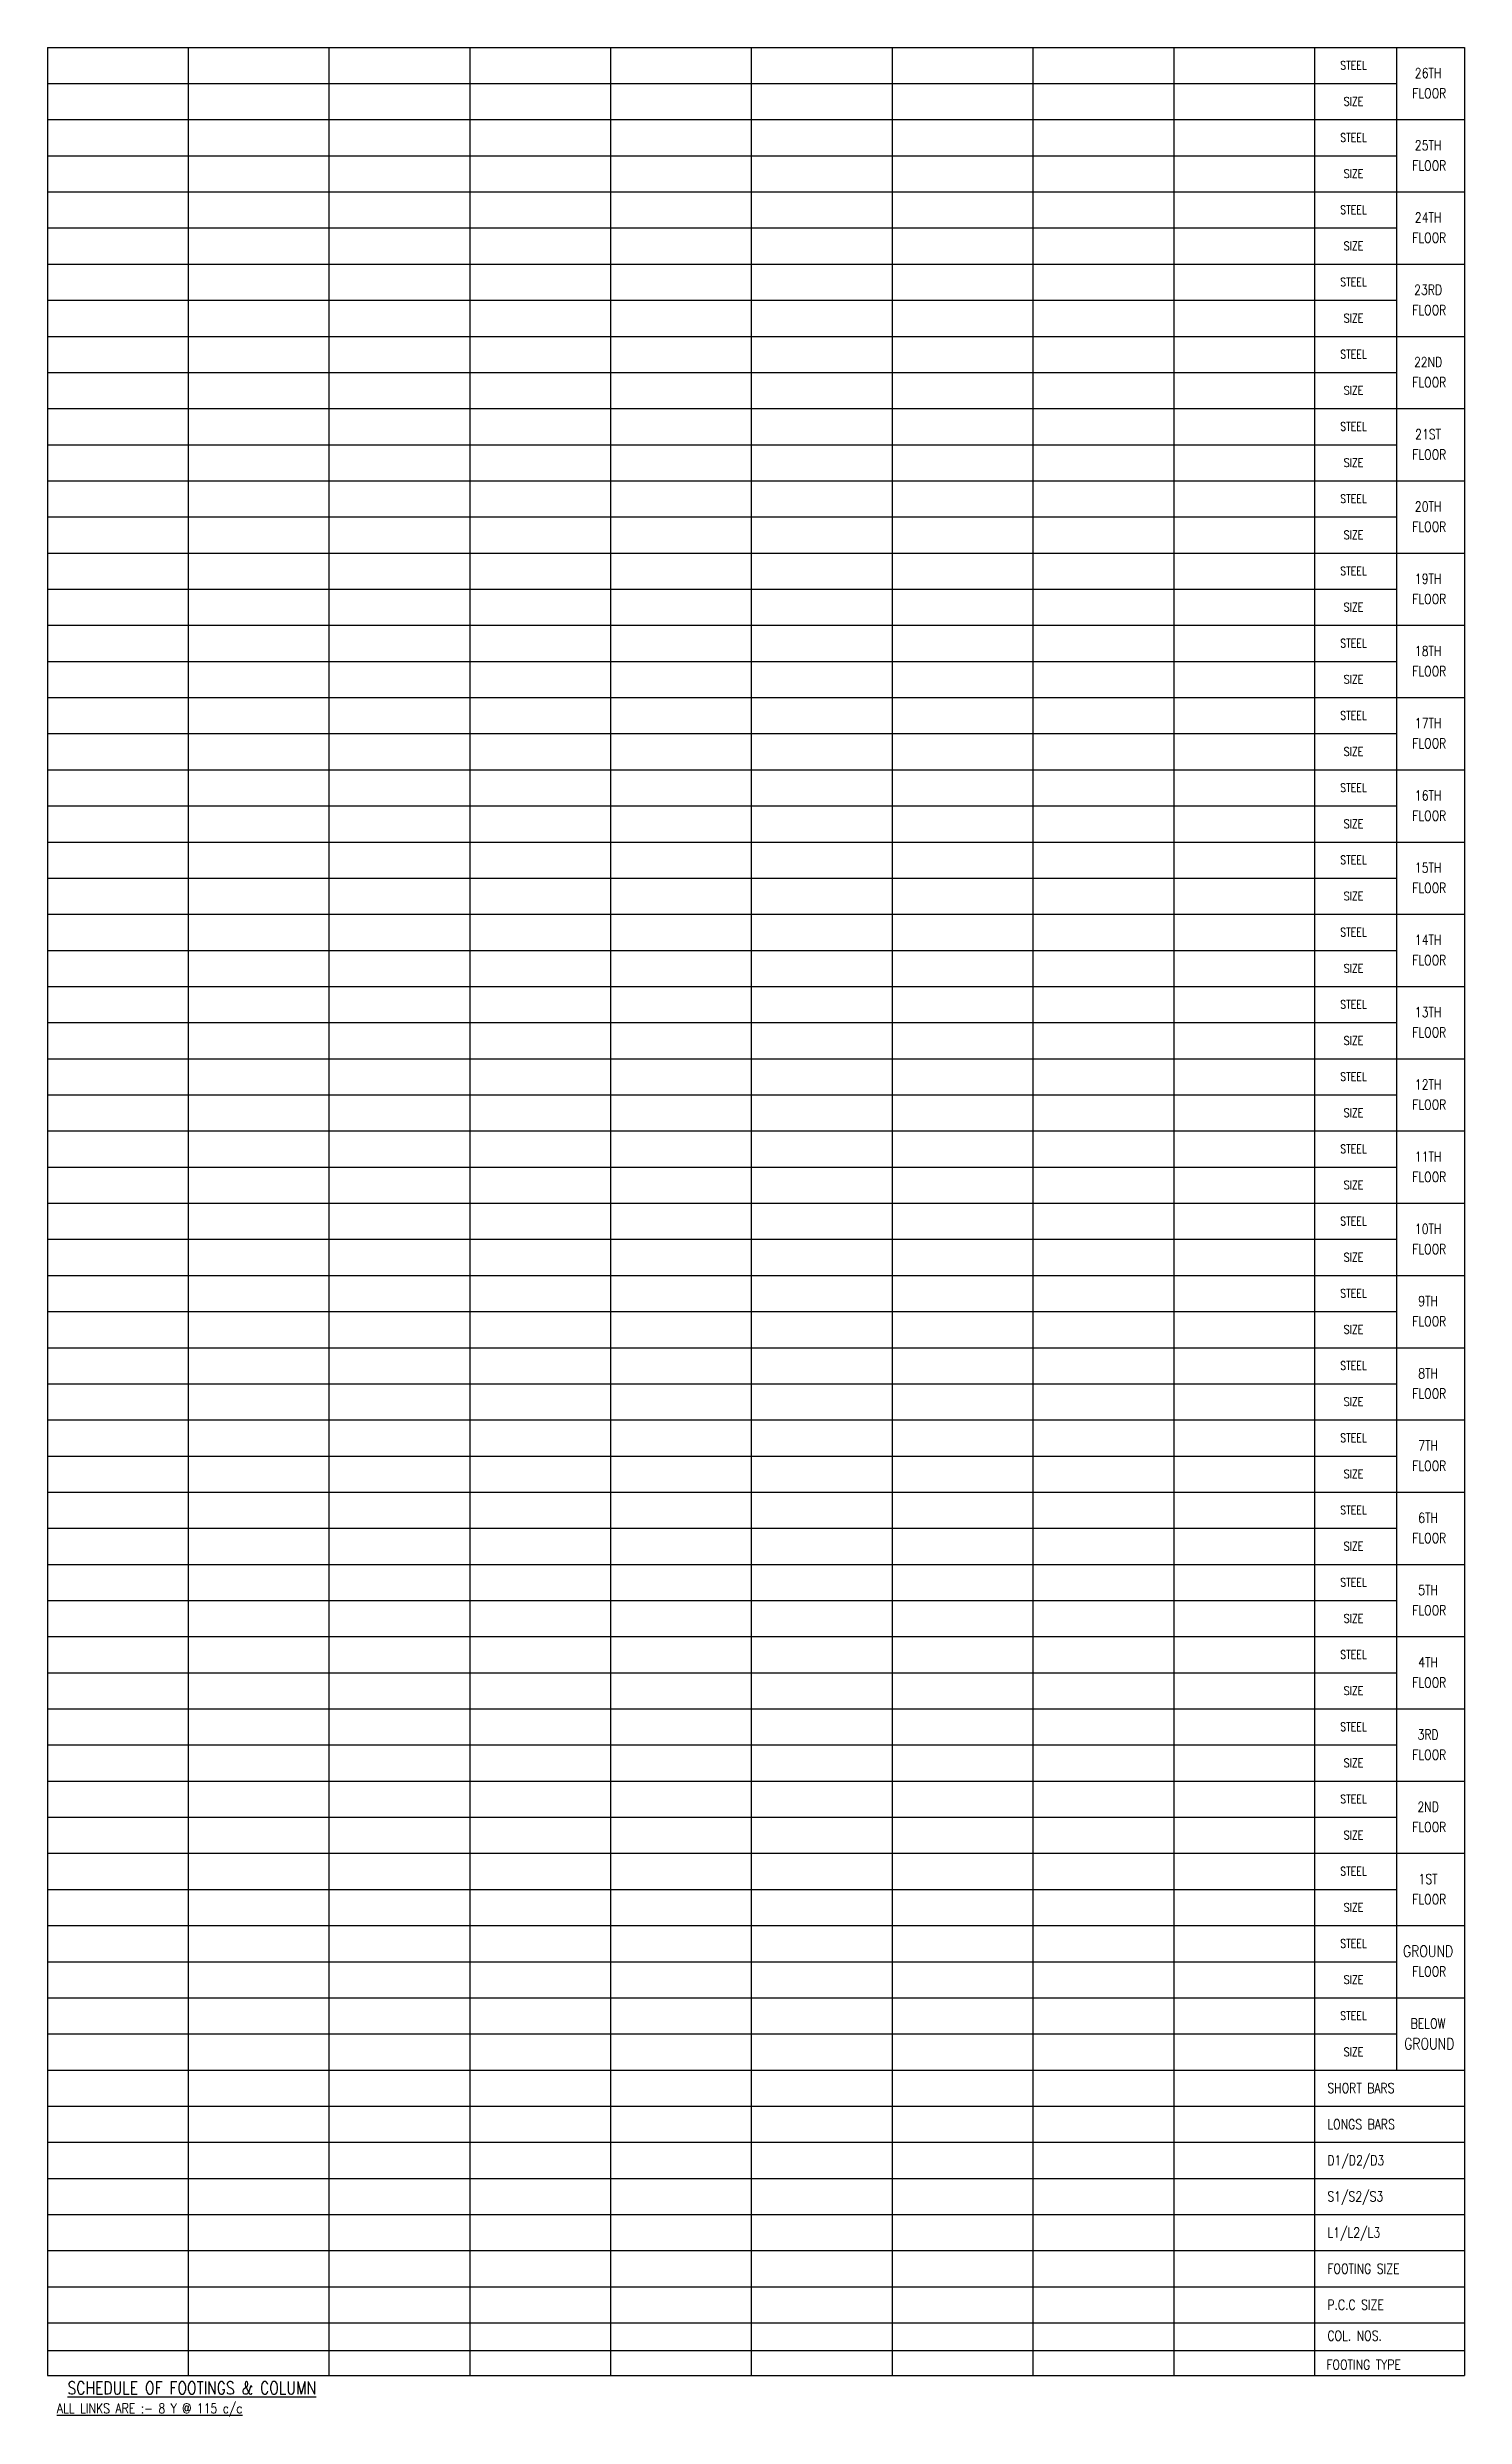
# Model space of a CAD drawing. Header units: inches. Extents: x 33061 to 258472, y -112665 to 58496.
# Drawn here: x 87510 to 137477, y -112665 to -29181 of the extents above; entities that cross this region are included whole.
import ezdxf
from ezdxf.enums import TextEntityAlignment as Align

# ---------------------------------------------------------------- set-up
doc = ezdxf.new("R2010")
doc.units = ezdxf.units.IN
doc.header["$MEASUREMENT"] = 0
for name, color, linetype in [('FRAME TABLE', 5, 'Continuous'), ('S-TITLE', 6, 'Continuous'), ('TEXT SCHEDULE', 2, 'Continuous')]:
    doc.layers.add(name, color=color, linetype=linetype)
doc.layers.add('S-TEXT', color=2, linetype='Continuous', lineweight=25)
doc.styles.add('ROMANS', font='simplex.shx', dxfattribs={"width": 0.7})

msp = doc.modelspace()

# ---------------------------------------------------------------- texts
at = {"layer": 'S-TEXT', "style": 'ROMANS', "width": 0.8}
for s, height, p in [('26TH', 350, (136189, -30086)), ('FLOOR', 350, (136230, -30799)), ('25TH', 350, (136189, -32632)), ('FLOOR', 350, (136230, -33345)), ('24TH', 350, (136189, -35177)), ('FLOOR', 350, (136230, -35890)), ('23RD', 350, (136189, -37723)), ('FLOOR', 350, (136230, -38436)), ('FLOOR', 350, (136230, -40981)), ('22ND', 350, (136189, -40268)), ('FLOOR', 350, (136230, -43527)), ('21ST', 350, (136189, -42814)), ('FLOOR', 350, (136230, -46072)), ('20TH', 350, (136189, -45359)), ('19TH', 350, (136189, -47905)), ('FLOOR', 350, (136230, -48617)), ('18TH', 350, (136189, -50450)), ('FLOOR', 350, (136230, -51163)), ('17TH', 350, (136189, -52995)), ('FLOOR', 350, (136230, -53708)), ('16TH', 350, (136189, -55541)), ('FLOOR', 350, (136230, -56254)), ('15TH', 350, (136189, -58086)), ('FLOOR', 350, (136230, -58799)), ('14TH', 350, (136189, -60632)), ('FLOOR', 350, (136230, -61345)), ('13TH', 350, (136189, -63177)), ('FLOOR', 350, (136230, -63890)), ('12TH', 350, (136189, -65723)), ('FLOOR', 350, (136230, -66436)), ('11TH', 350, (136189, -68268)), ('FLOOR', 350, (136230, -68981)), ('10TH', 350, (136189, -70814)), ('FLOOR', 350, (136230, -71527)), ('9TH', 350, (136189, -73359)), ('FLOOR', 350, (136230, -74072)), ('8TH', 350, (136189, -75905)), ('FLOOR', 350, (136230, -76617)), ('7TH', 350, (136189, -78450)), ('FLOOR', 350, (136230, -79163)), ('6TH', 350, (136189, -80995)), ('FLOOR', 350, (136230, -81708)), ('5TH', 350, (136189, -83541)), ('FLOOR', 350, (136230, -84254)), ('4TH', 350, (136189, -86086)), ('FLOOR', 350, (136230, -86799)), ('3RD', 350, (136189, -88632)), ('FLOOR', 350, (136230, -89345)), ('FLOOR', 350, (136230, -91890)), ('2ND', 350, (136189, -91177)), ('FLOOR', 350, (136230, -94436)), ('1ST', 350, (136189, -93723)), ('GROUND', 400, (136189, -96268)), ('FLOOR', 350, (136230, -96981)), ('GROUND', 400, (136230, -99527)), ('BELOW', 350, (136189, -98814))]:
    msp.add_text(s, height=height, dxfattribs=at).set_placement(p, align=Align.MIDDLE)
for s, p in [('SHORT BARS', (132638, -101090)), ('LONGS BARS', (132638, -102363)), ('D1/D2/D3', (132638, -103635)), ('S1/S2/S3', (132638, -104908)), ('L1/L2/L3', (132638, -106181)), ('FOOTING SIZE', (132638, -107454)), ('P.C.C SIZE', (132638, -108726)), ('COL. NOS.', (132638, -109817)), ('FOOTING TYPE', (132602, -110835))]:
    msp.add_text(s, height=350, dxfattribs=at).set_placement(p, align=Align.MIDDLE_LEFT)
msp.add_text('%%UALL LINKS ARE :- 8 Y @ 115 c/c', height=350, dxfattribs=at).set_placement((87847, -112549))
at = {"layer": 'S-TITLE', "style": 'ROMANS', "width": 0.8}
msp.add_text('%%USCHEDULE OF FOOTINGS & COLUMN', height=450, dxfattribs=at).set_placement((92602, -111655), align=Align.MIDDLE_CENTER)
at = {"layer": 'TEXT SCHEDULE', "color": 3, "style": 'ROMANS', "width": 0.8}
for s, p in [('STEEL', (133559, -29812)), ('SIZE', (133559, -31085)), ('STEEL', (133559, -32358)), ('SIZE', (133559, -33631)), ('STEEL', (133559, -34903)), ('SIZE', (133559, -36176)), ('STEEL', (133559, -37448)), ('SIZE', (133559, -38722)), ('STEEL', (133559, -39994)), ('SIZE', (133559, -41267)), ('STEEL', (133559, -42539)), ('SIZE', (133559, -43813)), ('STEEL', (133559, -45085)), ('SIZE', (133559, -46358)), ('STEEL', (133559, -47630)), ('SIZE', (133559, -48903)), ('STEEL', (133559, -50176)), ('SIZE', (133559, -51449)), ('STEEL', (133559, -52721)), ('SIZE', (133559, -53994)), ('STEEL', (133559, -55267)), ('SIZE', (133559, -56540)), ('STEEL', (133559, -57812)), ('SIZE', (133559, -59085)), ('STEEL', (133559, -60358)), ('SIZE', (133559, -61631)), ('STEEL', (133559, -62903)), ('SIZE', (133559, -64176)), ('STEEL', (133559, -65448)), ('SIZE', (133559, -66722)), ('STEEL', (133559, -67994)), ('SIZE', (133559, -69267)), ('STEEL', (133559, -70539)), ('SIZE', (133559, -71813)), ('STEEL', (133559, -73085)), ('SIZE', (133559, -74358)), ('STEEL', (133559, -75630)), ('SIZE', (133559, -76903)), ('STEEL', (133559, -78176)), ('SIZE', (133559, -79449)), ('STEEL', (133559, -80721)), ('SIZE', (133559, -81994)), ('STEEL', (133559, -83267)), ('SIZE', (133559, -84540)), ('STEEL', (133559, -85812)), ('SIZE', (133559, -87085)), ('STEEL', (133559, -88358)), ('SIZE', (133559, -89631)), ('STEEL', (133559, -90903)), ('SIZE', (133559, -92176)), ('STEEL', (133559, -93448)), ('SIZE', (133559, -94722)), ('STEEL', (133559, -95994)), ('SIZE', (133559, -97267)), ('STEEL', (133559, -98539)), ('SIZE', (133559, -99813))]:
    msp.add_text(s, height=300, dxfattribs=at).set_placement(p, align=Align.MIDDLE_CENTER)

# ---------------------------------------------------------------- linework, layer by layer
at = {"layer": 'FRAME TABLE', "color": 7}
for p, q in [((87510, -29181), (87510, -111219)), ((87510, -29181), (137477, -29181)), ((92473, -29181), (92473, -111219)), ((97437, -29181), (97437, -111219)), ((102401, -29181), (102401, -111219)), ((107364, -29181), (107364, -111219)), ((112328, -29181), (112328, -111219)), ((117292, -29181), (117292, -111219)), ((122255, -29181), (122255, -111219)), ((127219, -29181), (127219, -111219)), ((132182, -29181), (132182, -111219)), ((135079, -29181), (135079, -100454)), ((137477, -29181), (137477, -111219)), ((87510, -31726), (137477, -31726)), ((87510, -34272), (137477, -34272)), ((87510, -36817), (137477, -36817)), ((87510, -39363), (137477, -39363)), ((87510, -41908), (137477, -41908)), ((87510, -44454), (137477, -44454)), ((87510, -46999), (137477, -46999)), ((87510, -49544), (137477, -49544)), ((87510, -52090), (137477, -52090)), ((87510, -54635), (137477, -54635)), ((87510, -57181), (137477, -57181)), ((87510, -59726), (137477, -59726)), ((87510, -62272), (137477, -62272)), ((87510, -64817), (137477, -64817)), ((87510, -67363), (137477, -67363)), ((87510, -69908), (137477, -69908)), ((87510, -72454), (137477, -72454)), ((87510, -74999), (137477, -74999)), ((87510, -77544), (137477, -77544)), ((87510, -80090), (137477, -80090)), ((87510, -82635), (137477, -82635)), ((87510, -85181), (137477, -85181)), ((87510, -87726), (137477, -87726)), ((87510, -90272), (137477, -90272)), ((87510, -92817), (137477, -92817)), ((87510, -95363), (137477, -95363)), ((87510, -97908), (137477, -97908)), ((87510, -97908), (135079, -97908)), ((87510, -100454), (137477, -100454)), ((87510, -100454), (137477, -100454)), ((87510, -109363), (137477, -109363)), ((87510, -110336), (137477, -110336)), ((87510, -111219), (137477, -111219))]:
    msp.add_line(p, q, dxfattribs=at)
at = {"layer": 'FRAME TABLE'}
for p, q in [((87510, -30454), (135079, -30454)), ((87510, -32999), (135079, -32999)), ((87510, -35544), (135079, -35544)), ((87510, -38090), (135079, -38090)), ((87510, -40635), (135079, -40635)), ((87510, -43181), (135079, -43181)), ((87510, -45726), (135079, -45726)), ((87510, -48272), (135079, -48272)), ((87510, -50817), (135079, -50817)), ((87510, -53363), (135079, -53363)), ((87510, -55908), (135079, -55908)), ((87510, -58454), (135079, -58454)), ((87510, -60999), (135079, -60999)), ((87510, -63544), (135079, -63544)), ((87510, -66090), (135079, -66090)), ((87510, -68635), (135079, -68635)), ((87510, -71181), (135079, -71181)), ((87510, -73726), (135079, -73726)), ((87510, -76272), (135079, -76272)), ((87510, -78817), (135079, -78817)), ((87510, -81363), (135079, -81363)), ((87510, -83908), (135079, -83908)), ((87510, -86454), (135079, -86454)), ((87510, -88999), (135079, -88999)), ((87510, -91544), (135079, -91544)), ((87510, -94090), (135079, -94090)), ((87510, -96635), (135079, -96635)), ((87510, -99181), (135079, -99181)), ((87510, -101726), (137477, -101726)), ((87510, -102999), (137477, -102999)), ((87510, -104272), (137477, -104272)), ((87510, -105544), (137477, -105544)), ((87510, -106817), (137477, -106817)), ((87510, -108090), (137477, -108090))]:
    msp.add_line(p, q, dxfattribs=at)

msp.set_redraw_order([(e.dxf.handle, doc.entitydb.next_handle()) for e in msp.query("TEXT MTEXT ATTDEF DIMENSION ARC_DIMENSION")])  # texts and dimensions are drawn at this point

doc.saveas('drawing.dxf')
